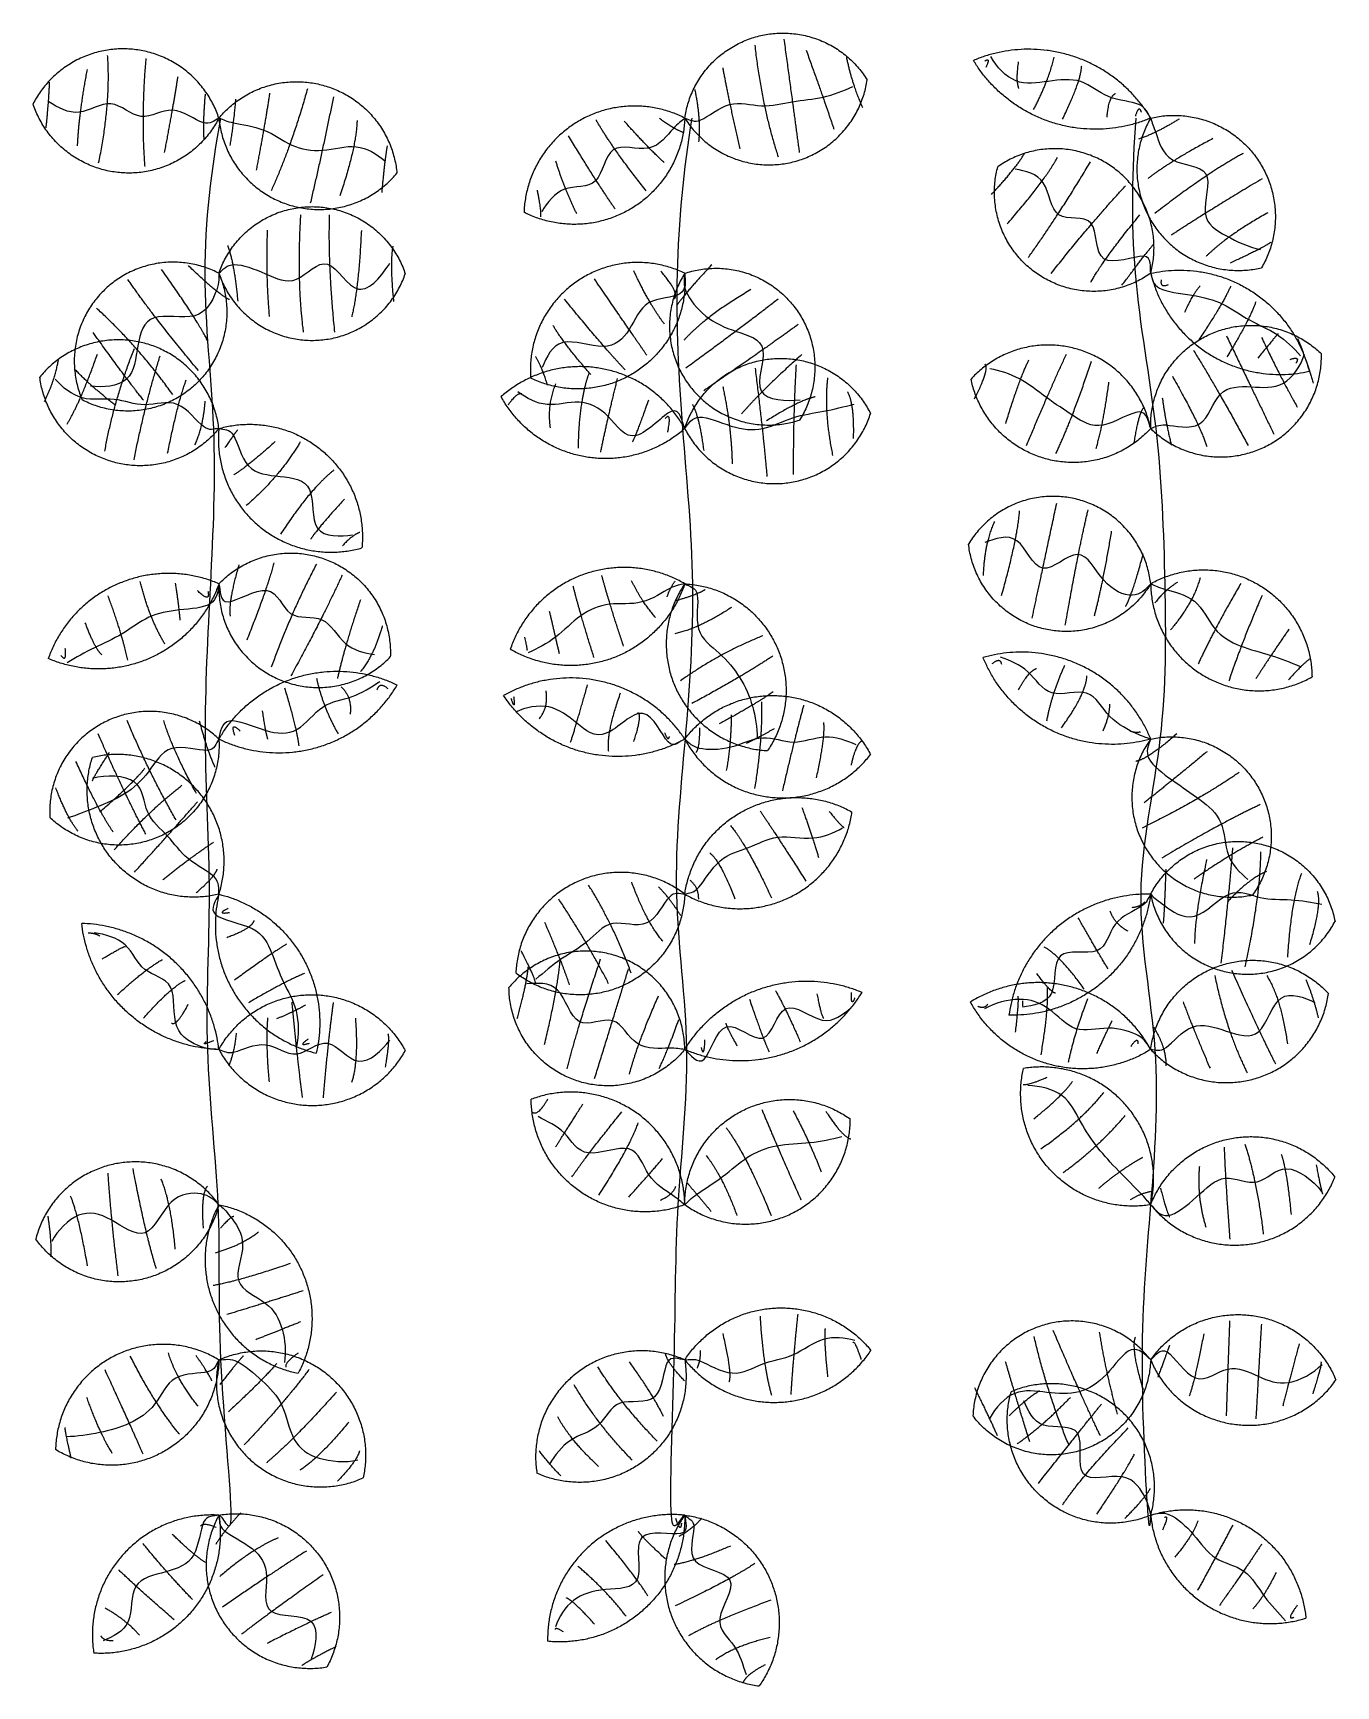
# Model space of a CAD drawing. Header units: millimetres. Extents: x 2.7 to 27.8, y -0.7 to 31.2.
import ezdxf

# ---------------------------------------------------------------- set-up
doc = ezdxf.new("R2010")
doc.units = ezdxf.units.MM
doc.layers.add('Default', color=178, linetype='Continuous', true_color=0x000000)

msp = doc.modelspace()

# ---------------------------------------------------------------- linework, layer by layer
at = {"layer": 'Default'}
for points, weights, knots in [([(15.252, 29.574), (15.443, 30.901), (16.755, 31.176), (18.067, 31.451), (18.775, 30.313)], [1, 0.819408286786, 1, 0.819408286786, 1], [0, 0, 0, 7.797663, 7.797663, 15.595327, 15.595327, 15.595327]), ([(6.252, 29.574), (5.843, 30.807), (4.548, 30.906), (3.254, 31.005), (2.662, 29.849)], [1, 0.832529711228, 1, 0.832529711228, 1], [0, 0, 0, 7.638307, 7.638307, 15.276615, 15.276615, 15.276615]), ([(6.252, 29.574), (7.083, 30.575), (8.326, 30.19), (9.569, 29.806), (9.691, 28.51)], [1, 0.831704613697, 1, 0.831704613697, 1], [0, 0, 0, 7.648167, 7.648167, 15.296335, 15.296335, 15.296335]), ([(15.252, 29.574), (15.96, 28.436), (17.272, 28.711), (18.584, 28.986), (18.775, 30.313)], [1, 0.819408286786, 1, 0.819408286786, 1], [0, 0, 0, 7.797663, 7.797663, 15.595327, 15.595327, 15.595327]), ([(6.252, 29.574), (5.66, 28.418), (4.365, 28.517), (3.071, 28.617), (2.662, 29.849)], [1, 0.832529711228, 1, 0.832529711228, 1], [0, 0, 0, 7.638307, 7.638307, 15.276615, 15.276615, 15.276615]), ([(15.252, 29.574), (14.209, 30.105), (13.2, 29.514), (12.191, 28.922), (12.146, 27.753)], [1, 0.877145040994, 1, 0.877145040994, 1], [0, 0, 0, 7.135031, 7.135031, 14.270062, 14.270062, 14.270062]), ([(6.252, 29.574), (6.373, 28.279), (7.616, 27.894), (8.859, 27.51), (9.691, 28.51)], [1, 0.831704613697, 1, 0.831704613697, 1], [0, 0, 0, 7.648167, 7.648167, 15.296335, 15.296335, 15.296335]), ([(15.252, 29.574), (15.207, 28.405), (14.198, 27.813), (13.189, 27.222), (12.146, 27.753)], [1, 0.877145040994, 1, 0.877145040994, 1], [0, 0, 0, 7.135031, 7.135031, 14.270062, 14.270062, 14.270062]), ([(24.252, 29.574), (23.602, 28.459), (24.371, 27.422), (25.139, 26.385), (26.395, 26.682)], [1, 0.83514228932, 1, 0.83514228932, 1], [0, 0, 0, 7.607226, 7.607226, 15.214451, 15.214451, 15.214451]), ([(24.252, 29.574), (25.507, 29.871), (26.276, 28.834), (27.044, 27.797), (26.395, 26.682)], [1, 0.83514228932, 1, 0.83514228932, 1], [0, 0, 0, 7.607226, 7.607226, 15.214451, 15.214451, 15.214451]), ([(24.252, 26.574), (24.597, 27.871), (23.496, 28.638), (22.395, 29.406), (21.298, 28.633)], [1, 0.81894400433, 1, 0.81894400433, 1], [0, 0, 0, 7.803403, 7.803403, 15.606807, 15.606807, 15.606807]), ([(24.252, 26.574), (23.155, 25.801), (22.054, 26.569), (20.953, 27.336), (21.298, 28.633)], [1, 0.81894400433, 1, 0.81894400433, 1], [0, 0, 0, 7.803403, 7.803403, 15.606807, 15.606807, 15.606807]), ([(6.252, 26.574), (6.691, 27.865), (8.055, 27.862), (9.419, 27.859), (9.852, 26.565)], [1, 0.812364418992, 1, 0.812364418992, 1], [0, 0, 0, 7.885511, 7.885511, 15.771021, 15.771021, 15.771021]), ([(6.252, 26.574), (5.057, 27.195), (4.07, 26.28), (3.083, 25.365), (3.611, 24.127)], [1, 0.817639464179, 1, 0.817639464179, 1], [0, 0, 0, 7.819569, 7.819569, 15.639138, 15.639138, 15.639138]), ([(6.252, 26.574), (6.78, 25.336), (5.793, 24.421), (4.806, 23.506), (3.611, 24.127)], [1, 0.817639464179, 1, 0.817639464179, 1], [0, 0, 0, 7.819569, 7.819569, 15.639138, 15.639138, 15.639138]), ([(6.252, 26.574), (6.685, 25.281), (8.048, 25.278), (9.412, 25.274), (9.852, 26.565)], [1, 0.812364418992, 1, 0.812364418992, 1], [0, 0, 0, 7.885511, 7.885511, 15.771021, 15.771021, 15.771021]), ([(15.252, 26.574), (14.171, 27.1), (13.177, 26.423), (12.183, 25.747), (12.275, 24.549)], [1, 0.865331835895, 1, 0.865331835895, 1], [0, 0, 0, 7.262804, 7.262804, 14.525608, 14.525608, 14.525608]), ([(15.252, 26.574), (15.344, 25.376), (14.35, 24.7), (13.356, 24.023), (12.275, 24.549)], [1, 0.865331835895, 1, 0.865331835895, 1], [0, 0, 0, 7.262804, 7.262804, 14.525608, 14.525608, 14.525608]), ([(15.252, 26.574), (14.533, 25.436), (15.363, 24.375), (16.193, 23.315), (17.47, 23.739)], [1, 0.817548066145, 1, 0.817548066145, 1], [0, 0, 0, 7.820704, 7.820704, 15.641408, 15.641408, 15.641408]), ([(15.252, 26.574), (16.529, 26.999), (17.359, 25.938), (18.189, 24.878), (17.47, 23.739)], [1, 0.817548066145, 1, 0.817548066145, 1], [0, 0, 0, 7.820704, 7.820704, 15.641408, 15.641408, 15.641408]), ([(24.252, 23.574), (24.218, 24.88), (25.415, 25.405), (26.612, 25.929), (27.549, 25.018)], [1, 0.829921568261, 1, 0.829921568261, 1], [0, 0, 0, 7.669548, 7.669548, 15.339096, 15.339096, 15.339096]), ([(6.252, 23.574), (6.091, 24.855), (4.85, 25.212), (3.609, 25.569), (2.792, 24.57)], [1, 0.834891567121, 1, 0.834891567121, 1], [0, 0, 0, 7.610199, 7.610199, 15.220398, 15.220398, 15.220398]), ([(15.252, 23.574), (15.647, 24.818), (16.948, 24.924), (18.249, 25.029), (18.84, 23.865)], [1, 0.830306622806, 1, 0.830306622806, 1], [0, 0, 0, 7.664922, 7.664922, 15.329845, 15.329845, 15.329845]), ([(24.252, 23.574), (24.002, 24.786), (22.809, 25.115), (21.616, 25.444), (20.781, 24.531)], [1, 0.852776754586, 1, 0.852776754586, 1], [0, 0, 0, 7.402825, 7.402825, 14.80565, 14.80565, 14.80565]), ([(24.252, 23.574), (25.189, 22.664), (26.386, 23.188), (27.583, 23.712), (27.549, 25.018)], [1, 0.829921568261, 1, 0.829921568261, 1], [0, 0, 0, 7.669548, 7.669548, 15.339096, 15.339096, 15.339096]), ([(15.252, 23.574), (14.719, 24.547), (13.626, 24.736), (12.534, 24.926), (11.705, 24.19)], [1, 0.900883970298, 1, 0.900883970298, 1], [0, 0, 0, 6.889278, 6.889278, 13.778557, 13.778557, 13.778557]), ([(6.252, 23.574), (5.434, 22.574), (4.194, 22.932), (2.953, 23.289), (2.792, 24.57)], [1, 0.834891567121, 1, 0.834891567121, 1], [0, 0, 0, 7.610199, 7.610199, 15.220398, 15.220398, 15.220398]), ([(24.252, 23.574), (23.416, 22.661), (22.223, 22.99), (21.03, 23.319), (20.781, 24.531)], [1, 0.852776754586, 1, 0.852776754586, 1], [0, 0, 0, 7.402825, 7.402825, 14.80565, 14.80565, 14.80565]), ([(15.252, 23.574), (14.422, 22.838), (13.33, 23.027), (12.237, 23.217), (11.705, 24.19)], [1, 0.900883970298, 1, 0.900883970298, 1], [0, 0, 0, 6.889278, 6.889278, 13.778557, 13.778557, 13.778557]), ([(6.252, 23.574), (7.359, 23.888), (8.242, 23.15), (9.126, 22.412), (9.015, 21.267)], [1, 0.884298657548, 1, 0.884298657548, 1], [0, 0, 0, 7.059461, 7.059461, 14.118922, 14.118922, 14.118922]), ([(15.252, 23.574), (15.842, 22.41), (17.143, 22.515), (18.444, 22.621), (18.84, 23.865)], [1, 0.830306622806, 1, 0.830306622806, 1], [0, 0, 0, 7.664922, 7.664922, 15.329845, 15.329845, 15.329845]), ([(6.252, 23.574), (6.141, 22.429), (7.024, 21.691), (7.908, 20.953), (9.015, 21.267)], [1, 0.884298657548, 1, 0.884298657548, 1], [0, 0, 0, 7.059461, 7.059461, 14.118922, 14.118922, 14.118922]), ([(24.252, 20.574), (24.101, 21.93), (22.768, 22.22), (21.436, 22.511), (20.734, 21.342)], [1, 0.81233716676, 1, 0.81233716676, 1], [0, 0, 0, 7.885854, 7.885854, 15.771708, 15.771708, 15.771708]), ([(6.252, 20.574), (7.172, 21.534), (8.395, 21.013), (9.619, 20.491), (9.563, 19.162)], [1, 0.822582842073, 1, 0.822582842073, 1], [0, 0, 0, 7.758604, 7.758604, 15.517208, 15.517208, 15.517208]), ([(24.252, 20.574), (23.55, 19.405), (22.217, 19.695), (20.885, 19.986), (20.734, 21.342)], [1, 0.81233716676, 1, 0.81233716676, 1], [0, 0, 0, 7.885854, 7.885854, 15.771708, 15.771708, 15.771708]), ([(6.252, 20.574), (5.269, 20.996), (4.289, 20.566), (3.31, 20.137), (2.955, 19.128)], [1, 0.917382867293, 1, 0.917382867293, 1], [0, 0, 0, 6.72663, 6.72663, 13.453261, 13.453261, 13.453261]), ([(15.252, 20.574), (14.299, 21.129), (13.266, 20.742), (12.233, 20.354), (11.881, 19.309)], [1, 0.903326172668, 1, 0.903326172668, 1], [0, 0, 0, 6.864794, 6.864794, 13.729588, 13.729588, 13.729588]), ([(24.252, 20.574), (25.291, 21.159), (26.323, 20.563), (27.356, 19.967), (27.369, 18.774)], [1, 0.868769172858, 1, 0.868769172858, 1], [0, 0, 0, 7.225235, 7.225235, 14.450471, 14.450471, 14.450471]), ([(6.252, 20.574), (5.896, 19.566), (4.917, 19.136), (3.938, 18.706), (2.955, 19.128)], [1, 0.917382867293, 1, 0.917382867293, 1], [0, 0, 0, 6.72663, 6.72663, 13.453261, 13.453261, 13.453261]), ([(6.252, 20.574), (6.196, 19.245), (7.419, 18.724), (8.643, 18.202), (9.563, 19.162)], [1, 0.822582842073, 1, 0.822582842073, 1], [0, 0, 0, 7.758604, 7.758604, 15.517208, 15.517208, 15.517208]), ([(15.252, 20.574), (14.899, 19.529), (13.867, 19.141), (12.834, 18.754), (11.881, 19.309)], [1, 0.903326172668, 1, 0.903326172668, 1], [0, 0, 0, 6.864794, 6.864794, 13.729588, 13.729588, 13.729588]), ([(15.252, 20.574), (14.572, 19.576), (15.108, 18.494), (15.645, 17.412), (16.851, 17.349)], [1, 0.863257837542, 1, 0.863257837542, 1], [0, 0, 0, 7.285629, 7.285629, 14.571258, 14.571258, 14.571258]), ([(15.252, 20.574), (16.458, 20.511), (16.994, 19.429), (17.53, 18.347), (16.851, 17.349)], [1, 0.863257837542, 1, 0.863257837542, 1], [0, 0, 0, 7.285629, 7.285629, 14.571258, 14.571258, 14.571258]), ([(24.252, 20.574), (24.265, 19.382), (25.297, 18.786), (26.33, 18.189), (27.369, 18.774)], [1, 0.868769172858, 1, 0.868769172858, 1], [0, 0, 0, 7.225235, 7.225235, 14.450471, 14.450471, 14.450471]), ([(15.252, 17.574), (15.961, 18.504), (17.127, 18.407), (18.293, 18.31), (18.839, 17.275)], [1, 0.877146112358, 1, 0.877146112358, 1], [0, 0, 0, 7.13502, 7.13502, 14.270039, 14.270039, 14.270039]), ([(6.252, 17.574), (5.297, 18.482), (4.103, 17.927), (2.908, 17.372), (2.987, 16.057)], [1, 0.826569085829, 1, 0.826569085829, 1], [0, 0, 0, 7.710018, 7.710018, 15.420036, 15.420036, 15.420036]), ([(6.252, 17.574), (6.331, 16.259), (5.136, 15.704), (3.941, 15.149), (2.987, 16.057)], [1, 0.826569085829, 1, 0.826569085829, 1], [0, 0, 0, 7.710018, 7.710018, 15.420036, 15.420036, 15.420036]), ([(15.252, 17.574), (15.798, 16.54), (16.964, 16.443), (18.129, 16.346), (18.839, 17.275)], [1, 0.877146112358, 1, 0.877146112358, 1], [0, 0, 0, 7.13502, 7.13502, 14.270039, 14.270039, 14.270039]), ([(24.252, 17.574), (23.479, 16.5), (24.202, 15.392), (24.924, 14.284), (26.219, 14.559)], [1, 0.824818323591, 1, 0.824818323591, 1], [0, 0, 0, 7.731295, 7.731295, 15.462589, 15.462589, 15.462589]), ([(24.252, 17.574), (25.546, 17.849), (26.268, 16.741), (26.991, 15.633), (26.219, 14.559)], [1, 0.824818323591, 1, 0.824818323591, 1], [0, 0, 0, 7.731295, 7.731295, 15.462589, 15.462589, 15.462589]), ([(6.252, 14.574), (6.626, 15.724), (5.805, 16.612), (4.984, 17.5), (3.808, 17.218)], [1, 0.862711353852, 1, 0.862711353852, 1], [0, 0, 0, 7.291663, 7.291663, 14.583327, 14.583327, 14.583327]), ([(6.252, 14.574), (5.076, 14.292), (4.255, 15.18), (3.434, 16.068), (3.808, 17.218)], [1, 0.862711353852, 1, 0.862711353852, 1], [0, 0, 0, 7.291663, 7.291663, 14.583327, 14.583327, 14.583327]), ([(15.252, 14.574), (15.418, 15.711), (16.449, 16.218), (17.481, 16.725), (18.482, 16.162)], [1, 0.884906610988, 1, 0.884906610988, 1], [0, 0, 0, 7.0531, 7.0531, 14.1062, 14.1062, 14.1062]), ([(15.252, 14.574), (16.253, 14.011), (17.285, 14.518), (18.316, 15.025), (18.482, 16.162)], [1, 0.884906610988, 1, 0.884906610988, 1], [0, 0, 0, 7.0531, 7.0531, 14.1062, 14.1062, 14.1062]), ([(24.252, 14.574), (24.88, 15.772), (26.219, 15.574), (27.557, 15.377), (27.813, 14.049)], [1, 0.815733230083, 1, 0.815733230083, 1], [0, 0, 0, 7.843292, 7.843292, 15.686584, 15.686584, 15.686584]), ([(15.252, 14.574), (14.275, 15.328), (13.157, 14.807), (12.039, 14.285), (11.989, 13.052)], [1, 0.854092675209, 1, 0.854092675209, 1], [0, 0, 0, 7.387939, 7.387939, 14.775878, 14.775878, 14.775878]), ([(15.252, 14.574), (15.202, 13.341), (14.084, 12.82), (12.966, 12.298), (11.989, 13.052)], [1, 0.854092675209, 1, 0.854092675209, 1], [0, 0, 0, 7.387939, 7.387939, 14.775878, 14.775878, 14.775878]), ([(24.252, 14.574), (24.508, 13.246), (25.846, 13.049), (27.184, 12.852), (27.813, 14.049)], [1, 0.815733230083, 1, 0.815733230083, 1], [0, 0, 0, 7.843292, 7.843292, 15.686584, 15.686584, 15.686584]), ([(15.252, 11.574), (15.243, 12.919), (13.975, 13.366), (12.706, 13.813), (11.856, 12.771)], [1, 0.818156445929, 1, 0.818156445929, 1], [0, 0, 0, 7.813156, 7.813156, 15.626312, 15.626312, 15.626312]), ([(24.252, 11.574), (24.42, 12.826), (25.625, 13.206), (26.83, 13.585), (27.685, 12.656)], [1, 0.844083615912, 1, 0.844083615912, 1], [0, 0, 0, 7.502429, 7.502429, 15.004857, 15.004857, 15.004857]), ([(24.252, 11.574), (23.741, 12.512), (22.709, 12.784), (21.677, 13.056), (20.771, 12.492)], [1, 0.918246578272, 1, 0.918246578272, 1], [0, 0, 0, 6.718291, 6.718291, 13.436583, 13.436583, 13.436583]), ([(6.252, 11.574), (6.841, 12.64), (8.059, 12.632), (9.277, 12.624), (9.852, 11.551)], [1, 0.85958553545, 1, 0.85958553545, 1], [0, 0, 0, 7.326338, 7.326338, 14.652676, 14.652676, 14.652676]), ([(15.252, 11.574), (14.401, 10.533), (13.133, 10.98), (11.865, 11.427), (11.856, 12.771)], [1, 0.818156445929, 1, 0.818156445929, 1], [0, 0, 0, 7.813156, 7.813156, 15.626312, 15.626312, 15.626312]), ([(24.252, 11.574), (23.345, 11.01), (22.313, 11.282), (21.281, 11.555), (20.771, 12.492)], [1, 0.918246578272, 1, 0.918246578272, 1], [0, 0, 0, 6.718291, 6.718291, 13.436583, 13.436583, 13.436583]), ([(24.252, 11.574), (25.107, 10.645), (26.312, 11.024), (27.517, 11.404), (27.685, 12.656)], [1, 0.844083615912, 1, 0.844083615912, 1], [0, 0, 0, 7.502429, 7.502429, 15.004857, 15.004857, 15.004857]), ([(6.252, 11.574), (6.826, 10.5), (8.045, 10.492), (9.263, 10.484), (9.852, 11.551)], [1, 0.85958553545, 1, 0.85958553545, 1], [0, 0, 0, 7.326338, 7.326338, 14.652676, 14.652676, 14.652676]), ([(24.252, 8.574), (23.11, 8.39), (22.321, 9.236), (21.533, 10.082), (21.797, 11.208)], [1, 0.88214610028, 1, 0.88214610028, 1], [0, 0, 0, 7.08206, 7.08206, 14.16412, 14.16412, 14.16412]), ([(24.252, 8.574), (24.516, 9.7), (23.727, 10.546), (22.939, 11.392), (21.797, 11.208)], [1, 0.88214610028, 1, 0.88214610028, 1], [0, 0, 0, 7.08206, 7.08206, 14.16412, 14.16412, 14.16412]), ([(15.252, 8.574), (15.239, 9.717), (14.297, 10.364), (13.355, 11.011), (12.284, 10.611)], [1, 0.88732438048, 1, 0.88732438048, 1], [0, 0, 0, 7.027897, 7.027897, 14.055794, 14.055794, 14.055794]), ([(15.252, 8.574), (14.181, 8.175), (13.238, 8.822), (12.296, 9.468), (12.284, 10.611)], [1, 0.88732438048, 1, 0.88732438048, 1], [0, 0, 0, 7.027897, 7.027897, 14.055794, 14.055794, 14.055794]), ([(15.252, 8.574), (15.245, 9.811), (16.343, 10.38), (17.441, 10.949), (18.448, 10.231)], [1, 0.853033985843, 1, 0.853033985843, 1], [0, 0, 0, 7.399911, 7.399911, 14.799822, 14.799822, 14.799822]), ([(15.252, 8.574), (16.258, 7.856), (17.356, 8.425), (18.455, 8.994), (18.448, 10.231)], [1, 0.853033985843, 1, 0.853033985843, 1], [0, 0, 0, 7.399911, 7.399911, 14.799822, 14.799822, 14.799822]), ([(24.252, 8.574), (24.693, 9.688), (25.878, 9.866), (27.064, 10.043), (27.812, 9.107)], [1, 0.866559635213, 1, 0.866559635213, 1], [0, 0, 0, 7.249347, 7.249347, 14.498695, 14.498695, 14.498695]), ([(6.252, 8.574), (5.514, 9.6), (4.271, 9.367), (3.029, 9.134), (2.713, 7.91)], [1, 0.843787668866, 1, 0.843787668866, 1], [0, 0, 0, 7.505859, 7.505859, 15.011718, 15.011718, 15.011718]), ([(24.252, 8.574), (25, 7.638), (26.185, 7.815), (27.371, 7.993), (27.812, 9.107)], [1, 0.866559635213, 1, 0.866559635213, 1], [0, 0, 0, 7.249347, 7.249347, 14.498695, 14.498695, 14.498695]), ([(6.252, 8.574), (5.936, 7.35), (4.694, 7.117), (3.452, 6.883), (2.713, 7.91)], [1, 0.843787668866, 1, 0.843787668866, 1], [0, 0, 0, 7.505859, 7.505859, 15.011718, 15.011718, 15.011718]), ([(6.252, 8.574), (5.717, 7.581), (6.197, 6.56), (6.677, 5.538), (7.783, 5.316)], [1, 0.893126250186, 1, 0.893126250186, 1], [0, 0, 0, 6.968023, 6.968023, 13.936047, 13.936047, 13.936047]), ([(6.252, 8.574), (7.358, 8.352), (7.838, 7.331), (8.318, 6.31), (7.783, 5.316)], [1, 0.893126250186, 1, 0.893126250186, 1], [0, 0, 0, 6.968023, 6.968023, 13.936047, 13.936047, 13.936047]), ([(15.252, 5.574), (15.873, 6.519), (17.002, 6.577), (18.132, 6.635), (18.847, 5.759)], [1, 0.892156584007, 1, 0.892156584007, 1], [0, 0, 0, 6.977971, 6.977971, 13.955942, 13.955942, 13.955942]), ([(24.252, 5.574), (24.948, 6.569), (26.156, 6.438), (27.363, 6.308), (27.831, 5.187)], [1, 0.860851210604, 1, 0.860851210604, 1], [0, 0, 0, 7.312265, 7.312265, 14.62453, 14.62453, 14.62453]), ([(24.252, 5.574), (23.436, 6.642), (22.155, 6.238), (20.874, 5.834), (20.818, 4.492)], [1, 0.818498491911, 1, 0.818498491911, 1], [0, 0, 0, 7.808918, 7.808918, 15.617836, 15.617836, 15.617836]), ([(6.252, 5.574), (5.225, 6.196), (4.173, 5.618), (3.122, 5.04), (3.097, 3.84)], [1, 0.865916813575, 1, 0.865916813575, 1], [0, 0, 0, 7.256388, 7.256388, 14.512775, 14.512775, 14.512775]), ([(15.252, 5.574), (14.139, 6.067), (13.173, 5.327), (12.207, 4.586), (12.395, 3.383)], [1, 0.859849820501, 1, 0.859849820501, 1], [0, 0, 0, 7.323396, 7.323396, 14.646792, 14.646792, 14.646792]), ([(15.252, 5.574), (15.967, 4.698), (17.096, 4.756), (18.225, 4.814), (18.847, 5.759)], [1, 0.892156584007, 1, 0.892156584007, 1], [0, 0, 0, 6.977971, 6.977971, 13.955942, 13.955942, 13.955942]), ([(6.252, 5.574), (6.227, 4.374), (5.175, 3.796), (4.123, 3.217), (3.097, 3.84)], [1, 0.865916813575, 1, 0.865916813575, 1], [0, 0, 0, 7.256388, 7.256388, 14.512775, 14.512775, 14.512775]), ([(6.252, 5.574), (5.979, 4.362), (6.941, 3.574), (7.902, 2.787), (9.037, 3.293)], [1, 0.85102873673, 1, 0.85102873673, 1], [0, 0, 0, 7.422676, 7.422676, 14.845352, 14.845352, 14.845352]), ([(6.252, 5.574), (7.386, 6.08), (8.348, 5.293), (9.309, 4.506), (9.037, 3.293)], [1, 0.85102873673, 1, 0.85102873673, 1], [0, 0, 0, 7.422676, 7.422676, 14.845352, 14.845352, 14.845352]), ([(15.252, 5.574), (15.44, 4.372), (14.474, 3.631), (13.508, 2.89), (12.395, 3.383)], [1, 0.859849820501, 1, 0.859849820501, 1], [0, 0, 0, 7.323396, 7.323396, 14.646792, 14.646792, 14.646792]), ([(24.252, 5.574), (24.196, 4.232), (22.915, 3.828), (21.633, 3.424), (20.818, 4.492)], [1, 0.818498491911, 1, 0.818498491911, 1], [0, 0, 0, 7.808918, 7.808918, 15.617836, 15.617836, 15.617836]), ([(24.252, 5.574), (24.719, 4.453), (25.927, 4.323), (27.134, 4.192), (27.831, 5.187)], [1, 0.860851210604, 1, 0.860851210604, 1], [0, 0, 0, 7.312265, 7.312265, 14.62453, 14.62453, 14.62453]), ([(24.252, 2.574), (24.592, 3.782), (23.652, 4.613), (22.713, 5.444), (21.556, 4.96)], [1, 0.847037825991, 1, 0.847037825991, 1], [0, 0, 0, 7.468331, 7.468331, 14.936662, 14.936662, 14.936662]), ([(24.252, 2.574), (23.094, 2.09), (22.155, 2.921), (21.216, 3.753), (21.556, 4.96)], [1, 0.847037825991, 1, 0.847037825991, 1], [0, 0, 0, 7.468331, 7.468331, 14.936662, 14.936662, 14.936662]), ([(6.252, 2.574), (5.148, 2.636), (4.406, 1.817), (3.664, 0.998), (3.835, -0.094)], [1, 0.902369590475, 1, 0.902369590475, 1], [0, 0, 0, 6.874367, 6.874367, 13.748734, 13.748734, 13.748734]), ([(6.252, 2.574), (6.422, 1.482), (5.681, 0.663), (4.939, -0.156), (3.835, -0.094)], [1, 0.902369590475, 1, 0.902369590475, 1], [0, 0, 0, 6.874367, 6.874367, 13.748734, 13.748734, 13.748734]), ([(6.252, 2.574), (5.649, 1.475), (6.375, 0.454), (7.102, -0.568), (8.338, -0.36)], [1, 0.847374182343, 1, 0.847374182343, 1], [0, 0, 0, 7.464465, 7.464465, 14.928931, 14.928931, 14.928931]), ([(6.252, 2.574), (7.488, 2.782), (8.214, 1.761), (8.94, 0.739), (8.338, -0.36)], [1, 0.847374182343, 1, 0.847374182343, 1], [0, 0, 0, 7.464465, 7.464465, 14.928931, 14.928931, 14.928931]), ([(15.252, 2.574), (14.176, 2.681), (13.381, 1.949), (12.585, 1.217), (12.602, 0.136)], [1, 0.912511542423, 1, 0.912511542423, 1], [0, 0, 0, 6.773985, 6.773985, 13.547969, 13.547969, 13.547969]), ([(15.252, 2.574), (15.269, 1.493), (14.473, 0.762), (13.678, 0.03), (12.602, 0.136)], [1, 0.912511542423, 1, 0.912511542423, 1], [0, 0, 0, 6.773985, 6.773985, 13.547969, 13.547969, 13.547969]), ([(15.252, 2.574), (14.565, 1.606), (15.039, 0.518), (15.512, -0.57), (16.688, -0.727)], [1, 0.870924653159, 1, 0.870924653159, 1], [0, 0, 0, 7.201841, 7.201841, 14.403683, 14.403683, 14.403683]), ([(15.252, 2.574), (16.428, 2.417), (16.901, 1.329), (17.375, 0.241), (16.688, -0.727)], [1, 0.870924653159, 1, 0.870924653159, 1], [0, 0, 0, 7.201841, 7.201841, 14.403683, 14.403683, 14.403683]), ([(24.252, 2.574), (25.305, 2.901), (26.224, 2.29), (27.143, 1.68), (27.251, 0.583)], [1, 0.903336577937, 1, 0.903336577937, 1], [0, 0, 0, 6.86469, 6.86469, 13.72938, 13.72938, 13.72938]), ([(24.252, 2.574), (24.359, 1.477), (25.278, 0.866), (26.197, 0.256), (27.251, 0.583)], [1, 0.903336577937, 1, 0.903336577937, 1], [0, 0, 0, 6.86469, 6.86469, 13.72938, 13.72938, 13.72938])]:
    msp.add_rational_spline(points, weights, degree=2, knots=knots, dxfattribs=at)
for points, degree in [([(17.166, 31.102), (17.331, 29.89), (17.463, 28.911)], 2), ([(3.929, 28.706), (4.167, 29.849), (4.103, 30.785)], 2), ([(4.825, 28.637), (4.75, 29.607), (4.847, 30.728)], 2), ([(16.604, 30.984), (16.734, 29.813), (17.055, 28.825)], 2), ([(17.596, 30.886), (17.925, 29.981), (18.133, 29.358)], 2), ([(18.374, 30.742), (18.496, 30.184), (18.685, 29.78)], 2), ([(21.047, 30.676), (21.167, 30.761), (21.068, 30.552)], 2), ([(24.252, 29.574), (24.193, 29.675), (24.128, 29.885), (23.393, 29.921), (22.939, 30.365), (22.269, 30.288), (21.629, 30.181), (21.274, 30.565), (21.167, 30.761)], 3), ([(21.991, 29.737), (22.274, 30.283), (22.39, 30.752)], 2), ([(3.521, 29.038), (3.552, 29.686), (3.713, 30.514)], 2), ([(5.203, 28.909), (5.36, 29.725), (5.463, 30.38)], 2), ([(15.984, 30.548), (16.116, 29.835), (16.317, 28.977)], 2), ([(21.706, 30.146), (21.647, 30.295), (21.701, 30.661)], 2), ([(22.55, 29.555), (22.903, 30.278), (22.919, 30.581)], 2), ([(2.914, 29.385), (2.966, 29.891), (2.982, 30.269)], 2), ([(5.967, 29.151), (5.944, 29.486), (5.992, 30.039)], 2), ([(7.232, 30.053), (7.122, 29.341), (6.972, 28.569)], 2), ([(7.962, 30.141), (7.66, 29.052), (7.261, 28.166)], 2), ([(15.252, 29.574), (15.352, 29.545), (15.499, 29.418), (16.115, 29.96), (16.74, 29.752), (17.329, 29.909), (17.929, 29.951), (18.312, 30.099), (18.496, 30.184)], 3), ([(15.443, 30.128), (15.565, 29.54), (15.518, 29.116)], 2), ([(23.41, 29.591), (23.44, 29.989), (23.575, 30.052)], 2), ([(6.252, 29.574), (6.157, 29.526), (6.023, 29.353), (5.349, 29.891), (4.743, 29.431), (4.176, 30.029), (3.551, 29.55), (3.139, 29.776), (2.966, 29.891)], 3), ([(6.574, 29.942), (6.537, 29.482), (6.463, 29.041)], 2), ([(8.464, 29.986), (8.257, 28.952), (8.018, 27.932)], 2), ([(24.074, 29.69), (24.022, 29.839), (23.957, 29.612)], 2), ([(6.252, 2.574), (6.331, 2.569), (6.643, 1.648), (6.193, 5.822), (6.325, 8.508), (5.937, 11.592), (6.137, 14.569), (5.931, 17.576), (6.097, 20.573), (6.24, 23.576), (5.858, 26.569), (6.11, 28.585), (6.288, 29.574)], 3), ([(6.252, 29.574), (6.346, 29.541), (6.44, 29.483), (7.163, 29.389), (7.639, 29.007), (8.244, 28.897), (8.929, 29.116), (9.296, 28.881), (9.451, 28.751)], 3), ([(8.921, 29.53), (8.907, 29.021), (8.589, 28.069)], 2), ([(15.252, 29.574), (15.178, 29.503), (15.076, 29.463), (14.619, 28.824), (13.742, 29.197), (13.638, 28.166), (12.867, 28.319), (12.599, 27.938), (12.488, 27.764)], 3), ([(14.509, 28.166), (13.871, 28.963), (13.536, 29.541)], 2), ([(14.853, 28.715), (14.549, 28.993), (14.083, 29.514)], 2), ([(15.239, 29.289), (15.026, 29.367), (14.765, 29.566)], 2), ([(15.252, 2.574), (15.165, 2.568), (14.893, 1.649), (15.082, 5.822), (15.061, 8.508), (15.428, 11.592), (14.97, 14.569), (15.279, 17.576), (15.493, 20.574), (15.189, 23.575), (15.035, 26.57), (15.235, 28.582), (15.392, 29.574)], 3), ([(24.252, 2.574), (24.236, 2.574), (24.246, 1.646), (24.011, 5.823), (24.26, 8.508), (24.483, 11.592), (23.838, 14.569), (24.561, 17.575), (24.546, 20.574), (24.435, 23.575), (23.847, 26.573), (23.899, 28.577), (23.971, 29.574)], 3), ([(24.802, 29.556), (24.355, 29.278), (24.017, 29.166)], 2), ([(24.252, 29.574), (24.279, 29.473), (24.335, 29.377), (24.541, 28.637), (25.554, 28.682), (25.144, 27.615), (25.698, 27.304), (26.139, 27.076), (26.371, 27.037)], 3), ([(13.91, 27.814), (13.527, 28.364), (13.007, 29.231)], 2), ([(25.455, 29.178), (24.675, 28.768), (24.204, 28.409)], 2), ([(9.503, 29.036), (9.451, 28.751), (9.397, 28.133)], 2), ([(21.179, 28.1), (21.633, 28.589), (21.814, 28.888)], 2), ([(21.477, 27.527), (22.178, 28.321), (22.45, 28.811)], 2), ([(26.041, 28.892), (25.317, 28.497), (24.334, 27.731)], 2), ([(13.165, 27.725), (12.929, 28.198), (12.762, 28.739)], 2), ([(24.252, 26.574), (24.234, 26.691), (24.35, 27.092), (23.114, 26.556), (23.288, 27.804), (22.326, 27.49), (22.284, 28.461), (21.831, 28.548), (21.633, 28.589)], 3), ([(21.885, 26.877), (22.479, 27.704), (23.09, 28.73)], 2), ([(12.471, 27.666), (12.488, 27.764), (12.404, 28.182)], 2), ([(22.327, 26.569), (23.099, 27.544), (23.763, 28.262)], 2), ([(26.405, 28.401), (25.305, 27.741), (24.646, 27.309)], 2), ([(7.829, 27.705), (7.751, 26.46), (7.881, 25.435)], 2), ([(8.385, 27.704), (8.352, 26.75), (8.485, 25.434)], 2), ([(23.094, 26.4), (23.349, 26.854), (24.042, 27.701)], 2), ([(26.518, 27.744), (25.716, 27.299), (25.323, 26.9)], 2), ([(7.186, 27.407), (7.152, 26.565), (7.224, 25.737)], 2), ([(9.004, 27.402), (8.951, 26.269), (8.817, 25.733)], 2), ([(26.57, 27.169), (26.371, 27.037), (25.79, 26.773)], 2), ([(6.422, 27.109), (6.552, 26.744), (6.616, 26.038)], 2), ([(9.612, 27.101), (9.552, 26.771), (9.625, 26.031)], 2), ([(23.698, 26.344), (24.115, 26.903), (24.315, 27.146)], 2), ([(6.252, 26.574), (6.255, 26.448), (6.243, 26.268), (5.9, 25.595), (4.861, 25.879), (4.662, 25.188), (4.606, 24.414), (4.006, 24.36), (3.774, 24.393)], 3), ([(6.036, 25.269), (5.784, 25.754), (5.141, 26.65)], 2), ([(6.454, 26.066), (6.189, 26.201), (5.663, 26.725)], 2), ([(6.252, 26.574), (6.336, 26.652), (6.466, 26.833), (7.175, 26.57), (7.742, 26.279), (8.363, 27.075), (8.918, 25.919), (9.419, 26.547), (9.552, 26.771)], 3), ([(15.252, 26.574), (15.258, 26.439), (15.319, 26.083), (14.447, 26.119), (14.215, 25.443), (13.759, 25.026), (12.787, 25.419), (12.578, 24.946), (12.499, 24.754)], 3), ([(14.861, 25.59), (14.553, 26), (14.267, 26.623)], 2), ([(15.052, 26.083), (15.159, 26.178), (14.791, 26.616)], 2), ([(15.772, 26.738), (15.281, 26.216), (15.093, 25.948)], 2), ([(15.252, 26.574), (15.238, 26.455), (15.2, 26.262), (15.629, 25.697), (16.223, 25.44), (16.977, 25.246), (16.443, 24.116), (17.226, 24.101), (17.483, 24.13)], 3), ([(24.252, 26.574), (24.286, 26.467), (24.297, 26.241), (25.082, 26.162), (25.661, 26.013), (26.151, 25.648), (26.712, 25.425), (27.013, 25.134), (27.147, 24.981)], 3), ([(5.858, 24.695), (5.001, 25.716), (4.491, 26.456)], 2), ([(14.517, 24.993), (14.177, 25.486), (13.505, 26.467)], 2), ([(16.529, 26.259), (15.657, 25.748), (15.235, 25.28)], 2), ([(24.456, 26.449), (24.425, 26.284), (24.597, 26.359)], 2), ([(25.21, 26.335), (25.048, 26.15), (24.906, 25.815)], 2), ([(25.797, 26.325), (25.646, 25.977), (25.183, 25.291)], 2), ([(5.359, 24.232), (4.686, 25.174), (3.888, 25.898)], 2), ([(14.099, 24.709), (13.673, 25.161), (12.927, 26.074)], 2), ([(17.054, 26.075), (16.25, 25.451), (15.274, 24.743)], 2), ([(26.283, 26.024), (26.163, 25.672), (25.723, 24.957)], 2), ([(13.435, 24.62), (12.897, 25.235), (12.711, 25.563)], 2), ([(17.439, 25.582), (16.762, 25.09), (15.617, 24.304)], 2), ([(4.798, 24.121), (4.465, 24.529), (3.823, 25.429)], 2), ([(25.715, 25.367), (26.191, 24.38), (26.631, 23.465)], 2), ([(26.712, 25.406), (26.694, 25.39), (26.325, 24.937)], 2), ([(26.393, 25.336), (26.816, 24.449), (27.084, 23.99)], 2), ([(27.087, 25.313), (27.224, 25.013), (27.392, 24.453)], 2), ([(3.32, 23.656), (3.613, 24.167), (3.904, 25.012)], 2), ([(4.048, 23.134), (4.228, 24.137), (4.619, 25.118)], 2), ([(4.612, 22.971), (4.823, 24.033), (5.115, 24.976)], 2), ([(12.599, 24.414), (12.499, 24.754), (12.37, 24.969)], 2), ([(17.512, 25.003), (16.728, 24.301), (16.348, 23.857)], 2), ([(21.855, 23.248), (22.238, 24.172), (22.623, 25.01)], 2), ([(24.252, 23.574), (24.349, 23.603), (24.418, 23.71), (25.307, 23.47), (25.523, 24.389), (26.194, 24.393), (26.849, 24.319), (27.154, 24.792), (27.224, 25.013)], 3), ([(25.078, 25.088), (25.599, 24.237), (26.135, 23.247)], 2), ([(26.945, 24.909), (27.147, 24.981), (27.059, 24.835)], 2), ([(2.882, 24.094), (3.092, 24.526), (3.154, 24.916)], 2), ([(4.253, 24.024), (3.774, 24.393), (3.484, 24.705)], 2), ([(13.197, 23.192), (13.209, 24.084), (13.4, 24.634)], 2), ([(16.61, 24.741), (16.757, 23.574), (16.839, 22.646)], 2), ([(17.401, 24.805), (17.342, 23.782), (17.348, 22.687)], 2), ([(20.848, 24.148), (21.147, 24.731), (21.052, 24.82)], 2), ([(24.252, 23.574), (24.207, 23.696), (24.169, 24.097), (23.27, 23.483), (22.769, 23.817), (22.233, 24.161), (21.727, 24.575), (21.344, 24.69), (21.147, 24.731)], 3), ([(21.452, 23.67), (21.716, 24.535), (21.898, 24.899)], 2), ([(22.422, 23.092), (22.763, 23.819), (23.107, 24.876)], 2), ([(6.252, 23.574), (6.151, 23.571), (6.003, 23.464), (5.471, 24.206), (4.806, 23.947), (4.242, 24.2), (3.596, 24.071), (3.231, 24.368), (3.092, 24.526)], 3), ([(5.262, 23.097), (5.449, 24.039), (5.621, 24.518)], 2), ([(15.252, 23.574), (15.199, 23.702), (15.141, 24.218), (14.239, 23.131), (13.79, 23.888), (13.22, 24.167), (12.584, 23.948), (12.192, 24.163), (12.025, 24.283)], 3), ([(12.658, 23.59), (12.592, 24.038), (12.764, 24.44)], 2), ([(13.627, 23.118), (13.77, 23.808), (13.953, 24.538)], 2), ([(15.985, 24.389), (16.151, 23.623), (16.167, 22.893)], 2), ([(18.01, 24.553), (17.933, 23.908), (18.108, 23.05)], 2), ([(18.395, 24.284), (18.524, 24.044), (18.506, 23.383)], 2), ([(23.197, 23.189), (23.336, 23.641), (23.446, 24.472)], 2), ([(24.673, 24.583), (25.195, 23.664), (25.338, 23.226)], 2), ([(5.788, 23.258), (5.951, 23.614), (5.987, 24.1)], 2), ([(11.842, 24.036), (12.025, 24.283), (12.106, 24.25)], 2), ([(14.242, 23.315), (14.315, 23.438), (14.555, 24.129)], 2), ([(15.252, 23.574), (15.325, 23.668), (15.441, 23.909), (16.177, 23.579), (16.756, 23.51), (17.34, 23.821), (17.934, 23.895), (18.328, 23.997), (18.524, 24.044)], 3), ([(15.4, 24.041), (15.535, 23.794), (15.617, 23.149)], 2), ([(17.77, 24.186), (17.483, 24.13), (16.833, 23.724)], 2), ([(23.933, 23.298), (24.029, 23.894), (24.118, 23.975)], 2), ([(24.476, 24.169), (24.549, 23.644), (24.653, 23.253)], 2), ([(14.922, 23.502), (15.005, 23.908), (14.874, 23.769)], 2), ([(6.252, 23.574), (6.352, 23.548), (6.551, 23.605), (6.74, 22.717), (7.426, 22.653), (8.155, 22.566), (7.969, 21.453), (8.608, 21.487), (8.834, 21.519)], 3), ([(6.609, 23.545), (6.533, 23.443), (6.369, 23.208)], 2), ([(7.341, 23.324), (6.823, 22.854), (6.538, 22.676)], 2), ([(7.822, 23.314), (7.433, 22.649), (6.778, 22.084)], 2), ([(8.473, 22.77), (8.003, 22.395), (7.442, 21.53)], 2), ([(8.677, 22.209), (8.16, 21.647), (8.025, 21.434)], 2), ([(21.963, 19.912), (22.168, 20.874), (22.438, 22.132)], 2), ([(21.021, 20.732), (21.047, 21.37), (21.241, 21.779)], 2), ([(21.372, 20.348), (21.67, 21.406), (21.721, 21.981)], 2), ([(22.603, 19.772), (22.84, 21.139), (23.042, 22)], 2), ([(8.977, 21.567), (8.834, 21.519), (8.641, 21.31)], 2), ([(24.252, 20.574), (24.158, 20.47), (23.953, 20.246), (23.302, 20.544), (22.911, 21.438), (22.091, 20.542), (21.732, 21.637), (21.242, 21.441), (21.047, 21.37)], 3), ([(23.166, 19.956), (23.345, 20.643), (23.498, 21.593)], 2), ([(23.766, 20.132), (23.896, 20.352), (24.108, 21.153)], 2), ([(6.638, 20.94), (6.429, 20.225), (6.469, 19.95)], 2), ([(7.314, 20.978), (7.176, 20.447), (6.79, 19.487)], 2), ([(8.136, 20.954), (7.637, 20), (7.263, 18.96)], 2), ([(6.252, 20.574), (6.235, 20.437), (6.211, 20.117), (5.463, 20.078), (4.883, 19.975), (4.393, 19.58), (3.841, 19.35), (3.492, 19.147), (3.318, 19.046)], 3), ([(5.209, 19.41), (4.898, 19.926), (4.734, 20.615)], 2), ([(5.504, 19.868), (5.491, 20.067), (5.416, 20.586)], 2), ([(6.252, 20.574), (6.28, 20.447), (6.239, 19.988), (7.316, 20.721), (7.55, 19.81), (8.308, 20.036), (8.65, 19.322), (9.058, 19.241), (9.255, 19.205)], 3), ([(8.633, 20.742), (8.238, 19.879), (7.644, 18.797)], 2), ([(15.252, 20.574), (15.155, 20.549), (15.037, 20.557), (14.429, 20.135), (13.784, 20.235), (13.224, 19.995), (12.768, 19.507), (12.412, 19.325), (12.228, 19.239)], 3), ([(13.498, 19.151), (13.241, 19.954), (13.096, 20.53)], 2), ([(14.07, 19.366), (13.798, 20.178), (13.648, 20.737)], 2), ([(14.689, 19.919), (14.422, 20.222), (14.224, 20.633)], 2), ([(14.911, 20.323), (14.965, 20.485), (15.064, 20.628)], 2), ([(15.646, 20.461), (15.494, 20.359), (15.076, 20.245)], 2), ([(15.252, 20.574), (15.346, 20.521), (15.585, 20.503), (15.395, 19.615), (15.945, 19.251), (16.339, 18.766), (16.585, 18.228), (16.648, 17.794), (16.649, 17.584)], 3), ([(24.252, 20.574), (24.346, 20.538), (24.433, 20.474), (25.174, 20.322), (25.444, 19.652), (25.97, 19.347), (26.579, 19.205), (26.952, 19.054), (27.14, 18.977)], 3), ([(24.767, 20.598), (24.535, 20.465), (24.335, 20.205)], 2), ([(25.205, 20.691), (25.095, 20.235), (24.638, 19.683)], 2), ([(25.995, 20.582), (25.486, 19.713), (25.172, 19.029)], 2), ([(4.492, 19.096), (4.383, 19.607), (4.11, 20.341)], 2), ([(6.039, 20.43), (6.092, 20.19), (5.837, 20.443)], 2), ([(8.987, 20.265), (8.695, 19.421), (8.541, 18.741)], 2), ([(26.403, 20.346), (25.984, 19.374), (25.761, 18.689)], 2), ([(3.988, 19.202), (3.846, 19.338), (3.671, 19.821)], 2), ([(12.831, 19.221), (12.755, 19.543), (12.641, 20.039)], 2), ([(16.152, 20.116), (15.519, 19.702), (15.057, 19.609)], 2), ([(9.409, 19.759), (9.255, 19.205), (8.988, 18.876)], 2), ([(12.2, 19.305), (12.228, 19.239), (12.163, 19.539)], 2), ([(16.758, 19.569), (15.919, 19.231), (15.172, 18.701)], 2), ([(26.926, 19.698), (26.571, 19.191), (26.282, 18.734)], 2), ([(3.201, 19.185), (3.318, 19.046), (3.283, 19.323)], 2), ([(16.953, 19.176), (16.314, 18.757), (15.39, 18.26)], 2), ([(21.374, 19.017), (21.352, 19.158), (21.184, 19.024)], 2), ([(24.252, 17.574), (24.155, 17.603), (24.051, 17.635), (23.407, 17.952), (23.102, 18.624), (22.269, 18.304), (21.917, 18.945), (21.538, 19.082), (21.352, 19.158)], 3), ([(21.7, 18.525), (21.881, 18.873), (22.047, 18.937)], 2), ([(22.246, 17.926), (22.349, 18.464), (22.595, 19.004)], 2), ([(27.323, 19.122), (27.14, 18.977), (26.915, 18.716)], 2), ([(6.252, 17.574), (6.286, 17.706), (6.325, 18.092), (7.181, 17.683), (7.79, 17.649), (8.231, 18.289), (8.837, 18.347), (9.191, 18.575), (9.363, 18.685)], 3), ([(7.519, 18.56), (7.762, 17.761), (7.795, 17.44)], 2), ([(8.137, 18.747), (8.259, 18.192), (8.556, 17.671)], 2), ([(8.616, 18.579), (8.824, 18.394), (8.788, 18.055)], 2), ([(9.523, 18.541), (9.363, 18.685), (9.304, 18.525)], 2), ([(13.047, 17.511), (13.165, 17.88), (13.373, 18.618)], 2), ([(22.527, 17.789), (23.014, 18.459), (23.019, 18.798)], 2), ([(11.945, 18.393), (11.983, 18.095), (11.899, 18.356)], 2), ([(15.252, 17.574), (15.151, 17.532), (14.956, 17.253), (14.506, 18.427), (13.686, 17.447), (13.161, 17.887), (12.66, 18.284), (12.179, 18.186), (11.983, 18.095)], 3), ([(12.441, 17.965), (12.624, 18.193), (12.572, 18.502)], 2), ([(13.782, 17.334), (13.735, 17.683), (14.012, 18.465)], 2), ([(16.96, 18.486), (16.56, 18.209), (15.919, 17.869)], 2), ([(16.731, 18.293), (16.759, 17.599), (16.6, 16.619)], 2), ([(17.548, 18.225), (17.354, 17.516), (17.139, 16.575)], 2), ([(23.332, 17.731), (23.463, 18.011), (23.462, 18.249)], 2), ([(5.424, 16.009), (4.891, 16.942), (4.48, 17.931)], 2), ([(5.817, 16.523), (5.345, 17.39), (5.187, 17.929)], 2), ([(6.182, 17.023), (6.023, 17.354), (5.88, 17.92)], 2), ([(7.089, 18.116), (7.14, 17.746), (7.192, 17.571)], 2), ([(14.267, 17.526), (14.445, 18.068), (14.342, 18.077)], 2), ([(16.151, 18.041), (16.142, 17.42), (16.054, 16.966)], 2), ([(17.931, 17.892), (17.964, 17.616), (17.79, 16.821)], 2), ([(6.252, 17.574), (6.192, 17.487), (6.173, 17.242), (5.245, 17.548), (4.914, 16.907), (4.444, 16.477), (3.888, 16.256), (3.515, 16.106), (3.324, 16.043)], 3), ([(4.839, 15.737), (4.43, 16.512), (3.92, 17.671)], 2), ([(6.562, 17.643), (6.458, 17.928), (6.665, 17.725)], 2), ([(14.864, 17.692), (14.93, 17.518), (14.955, 17.621)], 2), ([(15.252, 17.574), (15.335, 17.499), (15.447, 17.366), (16.161, 17.363), (16.761, 17.702), (17.349, 17.424), (17.966, 17.697), (18.37, 17.553), (18.554, 17.468)], 3), ([(15.536, 17.791), (15.538, 17.399), (15.467, 17.316)], 2), ([(16.979, 17.772), (16.649, 17.584), (16.443, 17.489)], 2), ([(24.058, 17.712), (23.969, 17.68), (23.852, 17.726)], 2), ([(24.756, 17.676), (24.218, 17.194), (23.963, 17.141)], 2), ([(24.252, 17.574), (24.209, 17.455), (24.088, 17.208), (24.688, 16.758), (25.208, 16.415), (25.695, 16.005), (25.674, 15.283), (25.976, 14.988), (26.13, 14.859)], 3), ([(3.812, 16.764), (3.811, 16.812), (4.138, 17.313)], 2), ([(18.663, 17.53), (18.554, 17.468), (18.463, 17.066)], 2), ([(25.341, 17.329), (24.675, 16.776), (24.126, 16.343)], 2), ([(4.209, 15.775), (3.887, 16.255), (3.491, 17.14)], 2), ([(3.953, 16.168), (4.619, 16.741), (4.824, 17.012)], 2), ([(3.531, 15.791), (3.324, 16.043), (3.102, 16.629)], 2), ([(6.252, 14.574), (6.246, 14.687), (6.292, 14.902), (5.599, 15.229), (5.291, 15.717), (4.791, 16.099), (4.804, 16.863), (4.071, 16.886), (3.811, 16.812)], 3), ([(4.229, 15.429), (4.876, 16.163), (5.539, 16.681)], 2), ([(25.961, 16.928), (25.203, 16.404), (24.087, 15.853)], 2), ([(4.622, 15.003), (5.259, 15.699), (5.837, 16.358)], 2), ([(26.367, 16.305), (25.61, 15.953), (24.466, 15.272)], 2), ([(16.708, 16.185), (17.05, 15.675), (17.592, 14.829)], 2), ([(17.516, 16.248), (17.726, 15.661), (17.836, 15.283)], 2), ([(18.043, 16.173), (18.299, 15.856), (18.334, 15.863)], 2), ([(15.252, 14.574), (15.346, 14.607), (15.483, 14.574), (15.912, 15.326), (16.489, 15.443), (17.014, 15.754), (17.76, 15.592), (18.12, 15.762), (18.299, 15.856)], 3), ([(16.136, 15.904), (16.48, 15.475), (16.927, 14.503)], 2), ([(26.419, 15.676), (25.753, 15.33), (25.09, 14.865)], 2), ([(5.168, 14.854), (5.663, 15.256), (6.147, 15.58)], 2), ([(15.733, 15.372), (15.937, 15.22), (16.217, 14.488)], 2), ([(25.833, 15.473), (25.768, 14.578), (25.608, 13.243)], 2), ([(26.375, 15.393), (26.365, 14.511), (26.071, 13.174)], 2), ([(5.81, 14.601), (6.165, 14.903), (6.22, 15.059)], 2), ([(24.543, 15.056), (24.522, 14.353), (24.494, 14.013)], 2), ([(25.333, 15.243), (25.099, 14.15), (25.101, 13.621)], 2), ([(26.492, 15.015), (26.13, 14.859), (25.735, 14.425)], 2), ([(14.217, 13.049), (13.861, 14.007), (13.393, 14.75)], 2), ([(14.829, 13.665), (14.517, 14.02), (14.226, 14.808)], 2), ([(15.177, 14.158), (14.949, 14.514), (14.742, 14.718)], 2), ([(15.349, 14.849), (15.52, 14.708), (15.514, 14.477)], 2), ([(27.163, 14.973), (26.965, 14.468), (26.895, 13.356)], 2), ([(6.252, 14.574), (6.197, 14.453), (5.937, 14.125), (7.034, 13.972), (7.277, 13.451), (7.48, 12.858), (7.796, 12.369), (7.795, 11.852), (7.751, 11.623)], 3), ([(15.252, 14.574), (15.149, 14.573), (14.967, 14.687), (14.584, 13.82), (13.8, 14.152), (13.381, 13.612), (12.85, 13.34), (12.532, 13.066), (12.376, 12.931)], 3), ([(13.781, 12.845), (13.362, 13.657), (12.816, 14.481)], 2), ([(24.252, 14.574), (24.196, 14.489), (24.176, 14.343), (23.461, 14.076), (23.38, 13.296), (22.293, 13.626), (22.496, 12.49), (21.98, 12.425), (21.776, 12.391)], 3), ([(23.895, 14.32), (24.062, 14.335), (24.142, 14.43)], 2), ([(24.252, 14.574), (24.332, 14.49), (24.441, 14.416), (25.09, 13.928), (25.791, 14.772), (26.358, 14.45), (26.968, 14.494), (27.362, 14.419), (27.559, 14.385)], 3), ([(27.469, 14.625), (27.559, 14.385), (27.32, 13.597)], 2), ([(6.431, 14.302), (6.185, 14.182), (6.456, 14.22)], 2), ([(6.927, 14.065), (6.891, 13.911), (6.402, 13.733)], 2), ([(23.428, 13.133), (23.212, 13.481), (22.854, 14.118)], 2), ([(23.814, 13.857), (23.566, 13.991), (23.467, 14.248)], 2), ([(3.953, 13.765), (3.841, 13.828), (3.726, 13.819)], 2), ([(6.252, 11.574), (6.132, 11.572), (5.969, 11.582), (5.298, 11.901), (5.471, 12.931), (4.732, 13.031), (4.525, 13.668), (4.054, 13.8), (3.841, 13.828)], 3), ([(13.025, 12.824), (12.859, 13.317), (12.549, 14.026)], 2), ([(3.994, 13.32), (4.442, 13.595), (4.449, 13.562)], 2), ([(7.558, 13.609), (7.27, 13.439), (6.552, 12.913)], 2), ([(12.37, 12.849), (12.376, 12.931), (12.09, 13.481)], 2), ([(22.969, 12.741), (22.508, 13.382), (22.193, 13.554)], 2), ([(4.295, 12.635), (4.821, 13.121), (5.162, 13.314)], 2), ([(12.017, 12.175), (12.199, 12.84), (12.23, 13.179)], 2), ([(12.544, 11.671), (12.793, 12.722), (12.843, 13.281)], 2), ([(12.977, 11.201), (13.215, 12.112), (13.626, 13.323)], 2), ([(13.51, 11.013), (13.857, 12.13), (14.165, 13.133)], 2), ([(25.816, 13.106), (26.344, 11.922), (26.662, 11.295)], 2), ([(4.795, 12.176), (5.319, 12.776), (5.603, 12.908)], 2), ([(7.905, 13.042), (7.499, 12.876), (6.821, 12.474)], 2), ([(15.252, 11.574), (15.149, 11.581), (15.05, 11.627), (14.258, 11.537), (13.941, 12.347), (13.119, 11.853), (12.869, 12.913), (12.4, 12.855), (12.199, 12.84)], 3), ([(22.416, 12.663), (22.333, 12.663), (22.052, 13.039)], 2), ([(25.49, 13.003), (25.712, 11.93), (26.116, 11.123)], 2), ([(26.493, 13.005), (26.77, 12.565), (26.894, 11.682)], 2), ([(27.252, 12.929), (27.425, 12.483), (27.488, 12.184)], 2), ([(7.659, 12.485), (7.751, 11.487), (7.862, 10.643)], 2), ([(8.46, 12.48), (8.352, 11.695), (8.266, 10.641)], 2), ([(14.181, 11.094), (14.337, 11.687), (14.744, 12.61)], 2), ([(16.501, 12.546), (16.756, 11.795), (16.88, 11.53)], 2), ([(17.005, 12.709), (17.204, 12.363), (17.481, 11.723)], 2), ([(17.804, 12.651), (17.905, 12.143), (17.938, 12.186)], 2), ([(18.537, 12.572), (18.46, 12.376), (18.471, 12.673)], 2), ([(24.252, 11.574), (24.191, 11.677), (24.104, 11.852), (23.423, 12.054), (22.78, 11.845), (22.297, 12.421), (21.75, 12.606), (21.244, 12.475), (21.045, 12.357)], 3), ([(21.642, 11.908), (21.715, 12.543), (21.689, 12.604)], 2), ([(21.779, 12.514), (21.776, 12.391), (21.781, 12.413)], 2), ([(22.134, 11.468), (22.286, 12.356), (22.256, 12.765)], 2), ([(22.664, 11.328), (22.806, 11.976), (23.04, 12.558)], 2), ([(24.252, 11.574), (24.353, 11.572), (24.501, 11.477), (25.037, 12.159), (25.704, 11.93), (26.421, 11.699), (26.674, 12.808), (27.226, 12.577), (27.425, 12.483)], 3), ([(24.877, 12.495), (25.059, 12.007), (25.398, 11.211)], 2), ([(5.339, 12.083), (5.438, 12.02), (5.66, 12.449)], 2), ([(7.192, 12.188), (7.152, 11.665), (7.222, 10.948)], 2), ([(7.926, 12.434), (7.743, 12.321), (7.363, 12.163)], 2), ([(8.889, 12.177), (8.95, 11.349), (8.816, 10.937)], 2), ([(14.759, 11.209), (14.943, 11.601), (15.136, 12.154)], 2), ([(15.252, 11.574), (15.356, 11.481), (15.65, 11.057), (15.954, 12.399), (16.872, 11.416), (17.096, 12.708), (17.967, 11.934), (18.301, 12.254), (18.46, 12.376)], 3), ([(20.911, 12.411), (21.045, 12.357), (21.104, 12.448)], 2), ([(6.586, 11.892), (6.551, 11.526), (6.442, 11.253)], 2), ([(9.518, 11.873), (9.553, 11.755), (9.465, 11.233)], 2), ([(16.042, 12.083), (16.056, 12.011), (16.26, 11.645)], 2), ([(23.212, 11.494), (23.429, 11.985), (23.507, 12.125)], 2), ([(24.309, 12.002), (24.553, 11.614), (24.547, 11.257)], 2), ([(6.151, 11.744), (5.898, 11.633), (6.003, 11.725)], 2), ([(6.252, 11.574), (6.349, 11.546), (6.459, 11.434), (7.178, 11.818), (7.741, 11.288), (8.363, 11.948), (8.921, 11.088), (9.409, 11.56), (9.553, 11.755)], 3), ([(7.978, 11.773), (7.751, 11.623), (8.001, 11.695)], 2), ([(15.566, 11.615), (15.627, 11.387), (15.642, 11.761)], 2), ([(23.868, 11.631), (24.012, 11.842), (24.005, 11.683)], 2), ([(21.789, 10.899), (21.881, 10.875), (22.252, 11.037)], 2), ([(24.252, 8.574), (24.186, 8.65), (24.121, 8.736), (23.611, 9.242), (23.227, 9.659), (22.878, 10.174), (22.636, 10.733), (22.112, 10.874), (21.881, 10.875)], 3), ([(21.997, 10.235), (22.545, 10.675), (22.74, 10.953)], 2), ([(12.302, 10.366), (12.417, 10.276), (12.609, 10.621)], 2), ([(22.13, 9.653), (22.896, 10.182), (23.346, 10.743)], 2), ([(15.252, 8.574), (15.171, 8.634), (15.099, 8.718), (14.48, 9.084), (14.323, 9.859), (13.263, 9.391), (12.971, 10.021), (12.593, 10.18), (12.417, 10.276)], 3), ([(12.757, 9.69), (12.925, 9.956), (13.285, 10.521)], 2), ([(13.071, 9.11), (13.391, 9.574), (14.037, 10.369)], 2), ([(16.74, 10.416), (17.027, 9.713), (17.496, 8.667)], 2), ([(17.345, 10.391), (17.67, 9.776), (17.887, 9.208)], 2), ([(17.977, 10.381), (18.287, 9.89), (18.462, 9.844)], 2), ([(22.559, 9.193), (23.233, 9.675), (23.76, 10.299)], 2), ([(13.589, 8.755), (14.172, 9.652), (14.351, 10.153)], 2), ([(16.054, 10.06), (16.466, 9.491), (16.918, 8.368)], 2), ([(15.252, 8.574), (15.327, 8.644), (15.402, 8.735), (16.014, 9.113), (16.444, 9.52), (17.008, 9.751), (17.682, 9.754), (18.083, 9.843), (18.287, 9.89)], 3), ([(25.671, 9.685), (25.692, 9.085), (25.78, 7.905)], 2), ([(26.073, 9.745), (26.309, 9.016), (26.428, 8.002)], 2), ([(5.042, 7.338), (4.827, 8.032), (4.593, 9.272)], 2), ([(14.168, 8.721), (14.557, 9.152), (14.823, 9.465)], 2), ([(15.668, 9.522), (15.984, 9.118), (16.26, 8.364)], 2), ([(23.251, 8.891), (23.632, 9.227), (24.1, 9.493)], 2), ([(24.252, 8.574), (24.34, 8.477), (24.527, 8.214), (25.161, 8.725), (25.661, 9.235), (26.346, 8.844), (26.809, 9.486), (27.392, 9.046), (27.55, 8.83)], 3), ([(25.193, 9.31), (25.139, 8.725), (25.318, 8.139)], 2), ([(26.773, 9.546), (26.878, 9.269), (26.964, 8.385)], 2), ([(27.449, 9.344), (27.55, 8.83), (27.571, 8.78)], 2), ([(4.307, 7.199), (4.17, 8.28), (4.112, 9.182)], 2), ([(5.41, 7.712), (5.327, 8.62), (5.137, 9.069)], 2), ([(15.299, 8.993), (15.485, 8.775), (15.762, 8.444)], 2), ([(6.252, 8.574), (6.158, 8.67), (5.981, 8.829), (5.274, 8.781), (4.885, 7.765), (4.148, 8.354), (3.545, 8.498), (3.134, 8.079), (3.027, 7.863)], 3), ([(3.715, 7.393), (3.543, 8.369), (3.387, 8.74)], 2), ([(5.954, 8.119), (5.907, 8.781), (6.031, 8.932)], 2), ([(14.782, 8.664), (15.014, 8.758), (15.079, 8.926)], 2), ([(23.865, 8.672), (24.052, 8.799), (24.3, 8.839)], 2), ([(24.44, 8.894), (24.586, 8.365), (24.615, 8.337)], 2), ([(3.008, 7.566), (3.027, 7.863), (2.952, 8.353)], 2), ([(6.252, 8.574), (6.334, 8.508), (6.423, 8.423), (6.853, 7.836), (6.43, 7.009), (7.234, 6.71), (7.51, 6.195), (7.552, 5.734), (7.516, 5.522)], 3), ([(6.542, 8.344), (6.472, 8.347), (6.284, 8.119)], 2), ([(7.015, 8.043), (6.711, 7.796), (6.177, 7.64)], 2), ([(7.631, 7.436), (6.635, 7.097), (6.141, 7.011)], 2), ([(7.878, 6.91), (7.146, 6.674), (6.405, 6.451)], 2), ([(16.706, 6.419), (16.758, 5.496), (16.926, 4.89)], 2), ([(17.434, 6.457), (17.349, 5.679), (17.3, 4.909)], 2), ([(7.829, 6.31), (7.475, 6.166), (6.964, 5.965)], 2), ([(15.984, 6.082), (16.166, 5.322), (16.105, 5.148)], 2), ([(17.962, 6.183), (17.935, 5.975), (18.01, 5.246)], 2), ([(23.28, 4.107), (22.873, 4.959), (22.37, 6.142)], 2), ([(23.612, 4.527), (23.396, 5.295), (23.265, 6.109)], 2), ([(25.277, 6.081), (25.119, 5.227), (24.997, 4.875)], 2), ([(25.777, 6.329), (25.741, 5.399), (25.711, 4.496)], 2), ([(26.39, 6.263), (26.33, 5.258), (26.284, 4.434)], 2), ([(15.252, 5.574), (15.352, 5.575), (15.455, 5.644), (16.198, 5.185), (16.748, 5.544), (17.355, 5.616), (17.926, 6.065), (18.341, 6.005), (18.536, 5.957)], 3), ([(15.551, 5.759), (15.553, 5.551), (15.488, 5.417)], 2), ([(18.503, 5.911), (18.536, 5.957), (18.656, 5.58)], 2), ([(24.252, 5.574), (24.149, 5.671), (23.896, 5.964), (23.395, 5.227), (22.899, 4.899), (22.245, 4.932), (21.608, 5.044), (21.251, 4.649), (21.146, 4.449)], 3), ([(22.675, 3.917), (22.248, 4.945), (22.001, 6.026)], 2), ([(24.111, 4.998), (23.876, 5.768), (23.956, 6.012)], 2), ([(24.252, 5.574), (24.342, 5.649), (24.512, 5.981), (25.113, 4.958), (25.75, 5.548), (26.336, 5.241), (26.885, 5.035), (27.392, 5.314), (27.562, 5.488)], 3), ([(24.614, 5.851), (24.57, 5.728), (24.391, 5.243)], 2), ([(27.12, 5.882), (26.92, 5.139), (26.803, 4.68)], 2), ([(6.252, 5.574), (6.195, 5.485), (6.173, 5.28), (5.32, 5.35), (5.051, 4.659), (4.539, 4.324), (3.955, 4.156), (3.518, 4.095), (3.303, 4.087)], 3), ([(5.49, 4.138), (5.01, 4.718), (4.539, 5.649)], 2), ([(5.849, 4.678), (5.418, 5.223), (5.276, 5.712)], 2), ([(6.118, 5.168), (6.036, 5.343), (5.807, 5.662)], 2), ([(6.252, 5.574), (6.371, 5.585), (6.571, 5.627), (7.107, 5.162), (7.513, 4.759), (7.653, 3.959), (8.124, 3.636), (8.692, 3.585), (8.935, 3.642)], 3), ([(6.724, 5.651), (6.61, 5.539), (6.269, 5.096)], 2), ([(7.372, 5.508), (7.085, 5.172), (6.437, 4.571)], 2), ([(7.782, 5.705), (7.516, 5.522), (7.546, 5.432)], 2), ([(15.252, 5.574), (15.138, 5.584), (14.846, 5.75), (14.815, 4.627), (13.892, 4.893), (13.64, 4.22), (12.998, 4.083), (12.746, 3.732), (12.638, 3.559)], 3), ([(14.717, 4.006), (14.004, 4.737), (13.571, 5.443)], 2), ([(14.84, 4.479), (14.666, 4.859), (14.185, 5.536)], 2), ([(15.248, 5.169), (14.914, 5.521), (14.881, 5.692)], 2), ([(21.915, 3.992), (21.625, 4.926), (21.45, 5.537)], 2), ([(27.542, 5.534), (27.562, 5.488), (27.382, 4.919)], 2), ([(4.787, 3.752), (4.527, 4.352), (4.052, 5.382)], 2), ([(7.993, 5.388), (7.469, 4.693), (6.741, 3.933)], 2), ([(4.193, 3.767), (3.943, 4.169), (3.702, 4.847)], 2), ([(8.524, 4.953), (7.708, 4.039), (7.169, 3.583)], 2), ([(14.237, 3.637), (13.575, 4.31), (13.115, 5.093)], 2), ([(21.291, 4.11), (21.146, 4.449), (20.854, 5.035)], 2), ([(21.516, 4.492), (21.802, 4.786), (22.102, 4.981)], 2), ([(21.673, 3.952), (22.185, 4.313), (22.701, 4.851)], 2), ([(13.587, 3.517), (13.042, 4.018), (12.798, 4.472)], 2), ([(24.252, 2.574), (24.236, 2.69), (24.197, 2.833), (23.832, 3.493), (22.705, 3.08), (23.074, 4.418), (22.058, 4.159), (21.886, 4.601), (21.802, 4.786)], 3), ([(22.083, 3.189), (22.844, 4.152), (23.301, 4.72)], 2), ([(3.4, 3.674), (3.303, 4.087), (3.278, 4.271)], 2), ([(8.76, 4.372), (8.188, 3.677), (7.816, 3.441)], 2), ([(22.551, 2.774), (22.955, 3.372), (23.82, 4.261)], 2), ([(8.967, 3.815), (8.935, 3.642), (8.546, 3.231)], 2), ([(12.856, 3.334), (12.638, 3.559), (12.438, 3.818)], 2), ([(23.209, 2.592), (23.705, 3.314), (23.94, 3.754)], 2), ([(23.754, 2.511), (24.146, 2.907), (24.243, 3.086)], 2), ([(6.252, 2.574), (6.146, 2.55), (5.906, 2.6), (5.853, 1.689), (5.251, 1.465), (4.5, 1.322), (4.623, 0.417), (4.204, 0.224), (4.017, 0.146)], 3), ([(6.678, 2.622), (6.353, 2.278), (6.192, 2.009)], 2), ([(6.252, 2.574), (6.267, 2.471), (6.213, 2.288), (6.975, 1.954), (7.259, 1.46), (7.009, 0.525), (8.282, 0.737), (8.113, 0.026), (8.037, -0.205)], 3), ([(15.252, 2.574), (15.255, 2.452), (15.431, 2.06), (14.141, 2.419), (14.553, 1.128), (13.68, 1.175), (13.055, 0.987), (12.822, 0.61), (12.753, 0.416)], 3), ([(15.252, 2.574), (15.323, 2.501), (15.539, 2.471), (15.192, 1.54), (16.459, 1.471), (15.712, 0.483), (16.276, 0.076), (16.368, -0.321), (16.439, -0.508)], 3), ([(24.252, 2.574), (24.37, 2.604), (24.581, 2.681), (25.114, 2.206), (25.449, 1.676), (26.11, 1.574), (26.431, 0.976), (26.719, 0.687), (26.856, 0.531)], 3), ([(6.197, 2.335), (5.957, 2.436), (5.899, 2.364)], 2), ([(14.879, 1.728), (14.424, 2.144), (14.359, 2.257)], 2), ([(15.187, 2.418), (15.172, 2.218), (15.076, 2.509)], 2), ([(15.572, 2.511), (15.427, 2.324), (15.139, 2.161)], 2), ([(24.521, 2.534), (24.617, 2.582), (24.478, 2.285)], 2), ([(25.164, 2.467), (25.081, 2.197), (24.72, 1.764)], 2), ([(25.836, 2.382), (25.503, 1.747), (25.155, 1.115)], 2), ([(5.745, 0.942), (5.226, 1.479), (4.784, 2.027)], 2), ([(5.99, 1.659), (5.761, 1.804), (5.351, 2.206)], 2), ([(7.395, 2.133), (6.895, 1.927), (6.267, 1.387)], 2), ([(14.54, 1.007), (14.339, 1.351), (13.726, 2.082)], 2), ([(16.132, 1.976), (15.461, 1.684), (15.048, 1.618)], 2), ([(26.394, 2.011), (26.053, 1.491), (25.583, 0.831)], 2), ([(7.941, 1.881), (7.17, 1.386), (6.32, 0.794)], 2), ([(16.605, 1.64), (16.124, 1.318), (15.068, 0.821)], 2), ([(5.39, 0.55), (4.646, 1.195), (4.32, 1.514)], 2), ([(8.269, 1.421), (7.263, 0.716), (6.691, 0.272)], 2), ([(14.118, 0.619), (13.722, 1.136), (13.187, 1.586)], 2), ([(26.673, 1.465), (26.45, 1.003), (26.227, 0.763)], 2), ([(13.508, 0.466), (13.101, 0.924), (12.965, 0.974)], 2), ([(4.716, 0.252), (4.498, 0.52), (4.056, 0.776)], 2), ([(8.42, 0.691), (8.027, 0.524), (7.184, 0.096)], 2), ([(16.915, 0.929), (15.931, 0.58), (15.321, 0.24)], 2), ([(27.085, 0.832), (26.856, 0.531), (27.015, 0.6)], 2), ([(12.906, 0.319), (12.753, 0.416), (12.745, 0.364)], 2), ([(4.212, 0.142), (4.017, 0.146), (3.974, 0.239)], 2), ([(8.519, 0.033), (8.037, -0.205), (7.856, -0.332)], 2), ([(16.901, 0.209), (16.205, 0.045), (15.85, -0.223)], 2), ([(16.803, -0.319), (16.439, -0.508), (16.371, -0.67)], 2)]:
    msp.add_open_spline(points, degree=degree, dxfattribs=at)
for points, weights in [([(24.252, 29.574), (23.022, 31.613), (20.828, 30.688)], [1, 0.756149507803, 1]), ([(24.252, 29.574), (22.058, 28.65), (20.828, 30.688)], [1, 0.756149507803, 1]), ([(24.252, 26.574), (26.705, 27.118), (27.313, 24.68)], [1, 0.71621919225, 1]), ([(24.252, 26.574), (24.859, 24.136), (27.313, 24.68)], [1, 0.71621919225, 1]), ([(24.252, 17.574), (23.339, 19.813), (21.014, 19.149)], [1, 0.744458576923, 1]), ([(6.252, 17.574), (7.491, 19.689), (9.697, 18.618)], [1, 0.734204517102, 1]), ([(24.252, 17.574), (21.927, 16.91), (21.014, 19.149)], [1, 0.744458576923, 1]), ([(6.252, 17.574), (8.457, 16.503), (9.697, 18.618)], [1, 0.734204517102, 1]), ([(15.252, 17.574), (13.891, 19.615), (11.751, 18.415)], [1, 0.733827777133, 1]), ([(15.252, 17.574), (13.112, 16.374), (11.751, 18.415)], [1, 0.733827777133, 1]), ([(6.252, 14.574), (5.666, 12.105), (8.131, 11.503)], [1, 0.709405750488, 1]), ([(6.252, 14.574), (8.716, 13.972), (8.131, 11.503)], [1, 0.709405750488, 1]), ([(24.252, 14.574), (23.931, 12.178), (21.514, 12.236)], [1, 0.744577517463, 1]), ([(24.252, 14.574), (21.835, 14.632), (21.514, 12.236)], [1, 0.744577517463, 1]), ([(6.252, 11.574), (3.875, 11.649), (3.601, 14.011)], [1, 0.757078208025, 1]), ([(6.252, 11.574), (5.978, 13.936), (3.601, 14.011)], [1, 0.757078208025, 1]), ([(15.252, 11.574), (16.489, 13.601), (18.678, 12.679)], [1, 0.757910556314, 1]), ([(15.252, 11.574), (17.44, 10.652), (18.678, 12.679)], [1, 0.757910556314, 1])]:
    msp.add_rational_spline(points, weights, degree=2, dxfattribs=at)

doc.saveas('drawing.dxf')
